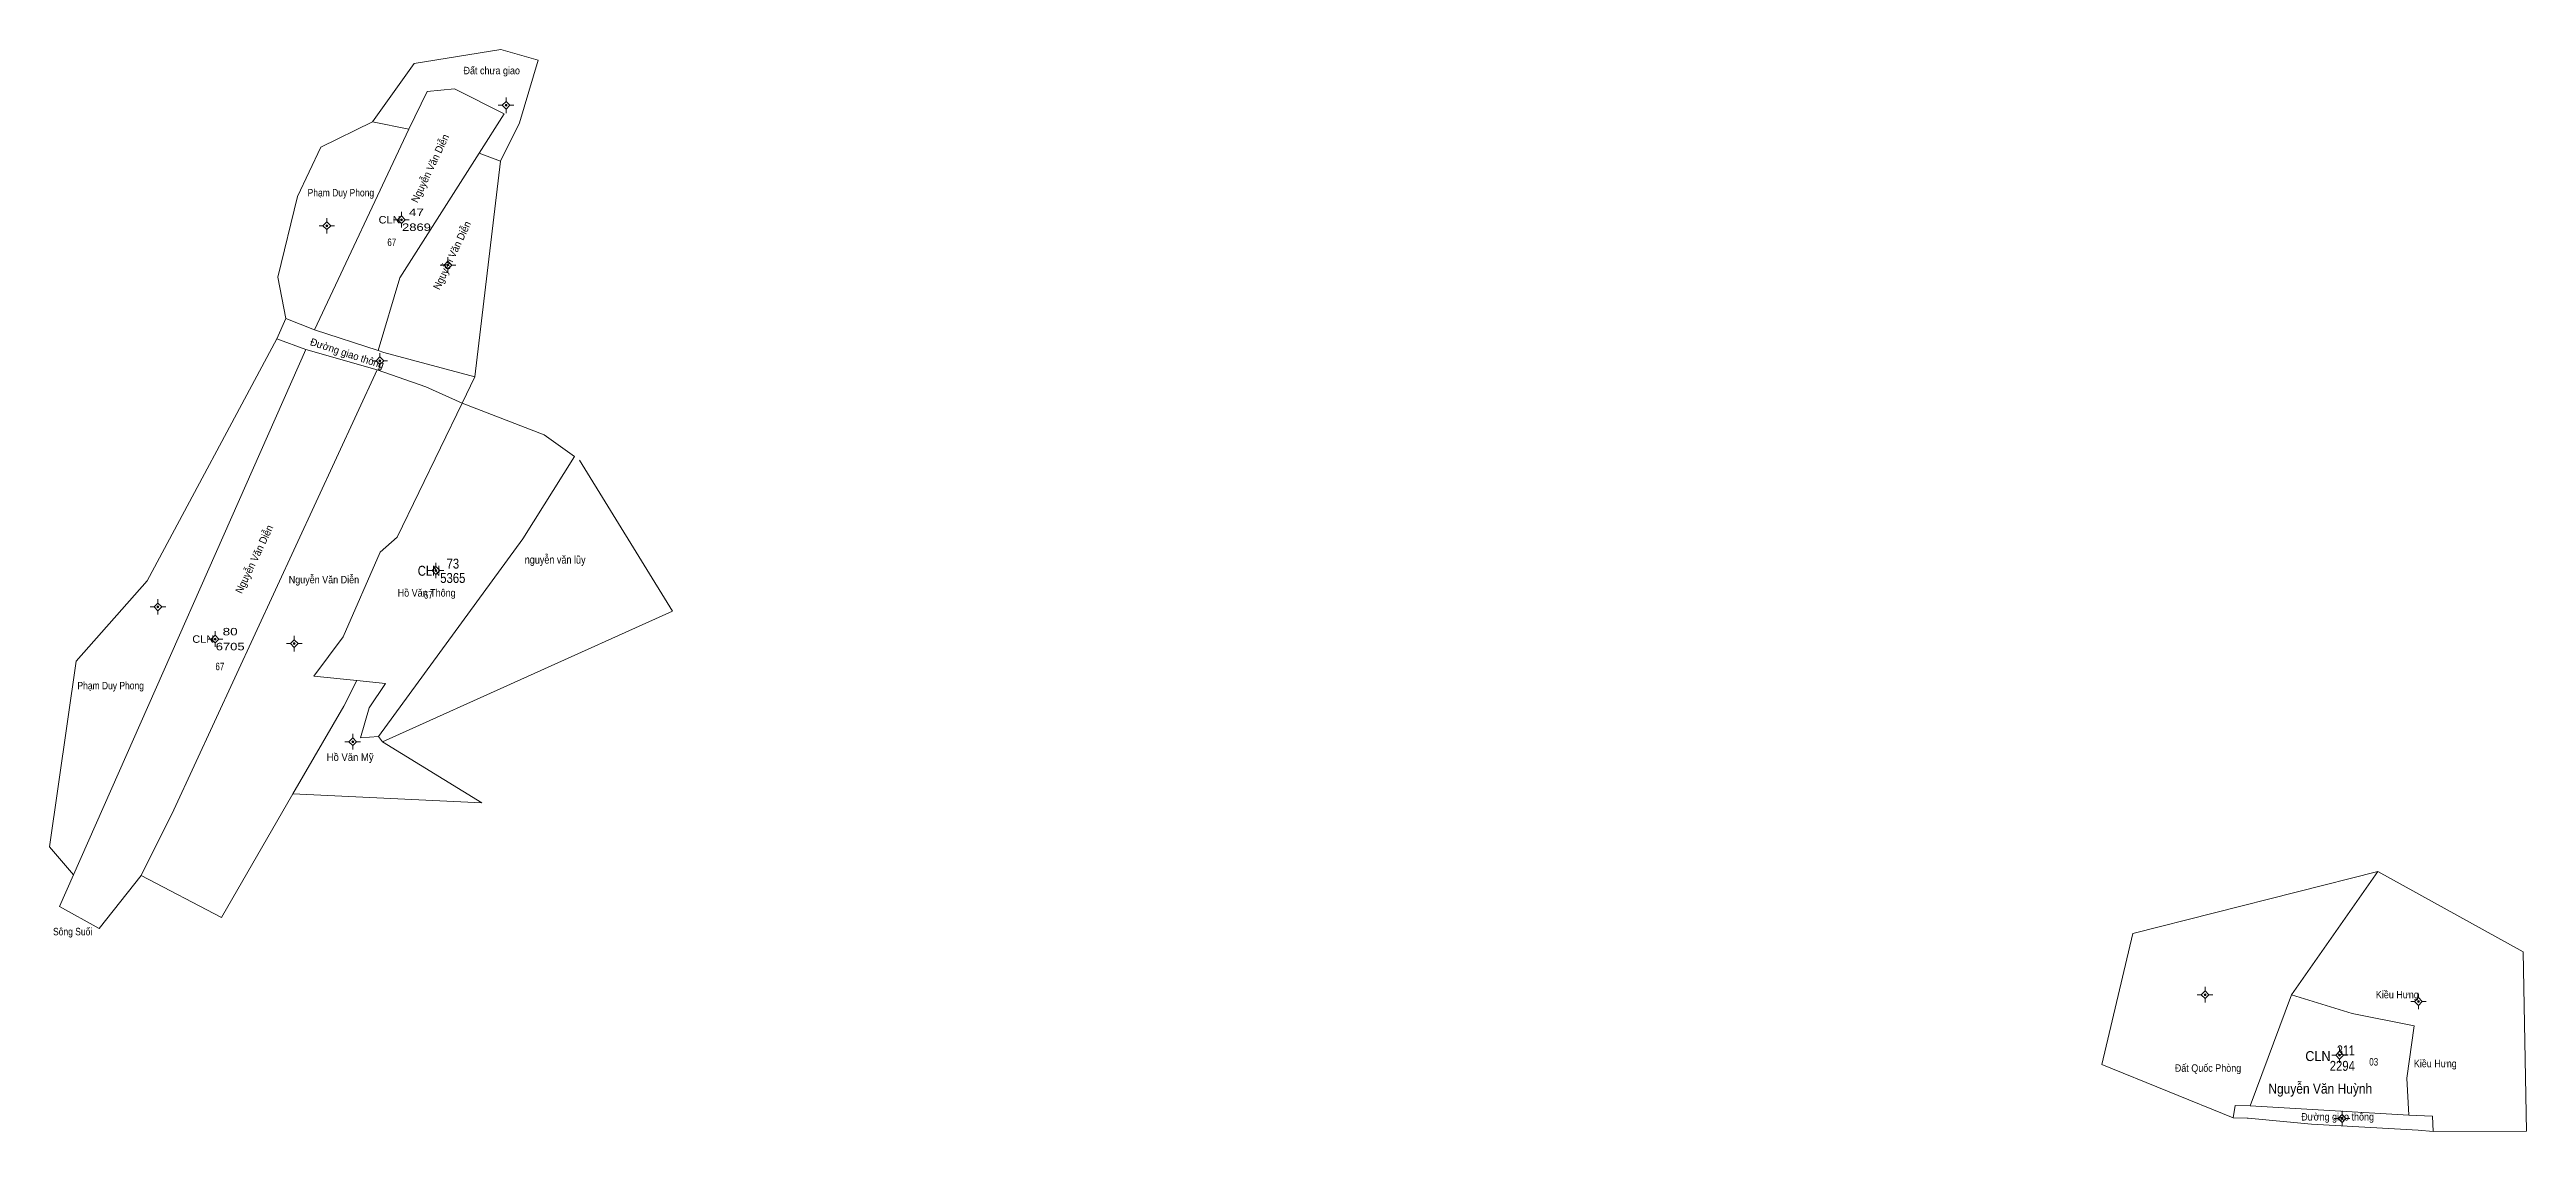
# Model space of a CAD drawing. Header units: metres. Extents: x 536635 to 538419, y 1845904 to 1847311.
# Drawn here: x 536635 to 537631, y 1846875 to 1847311 of the extents above; entities that cross this region are included whole.
import ezdxf
from ezdxf.enums import TextEntityAlignment as Align

# ---------------------------------------------------------------- set-up
doc = ezdxf.new("R2010")
doc.units = ezdxf.units.M
doc.header["$LTSCALE"] = 1.2
for name, color, linetype, lineweight in [('10', 7, 'Continuous', 13), ('11', 7, 'Continuous', 13), ('7', 7, 'Continuous', 13)]:
    doc.layers.add(name, color=color, linetype=linetype, lineweight=lineweight)
for name, color, linetype in [('2', 7, 'Continuous'), ('22', 7, 'Continuous'), ('3', 7, 'Continuous'), ('4', 7, 'Continuous'), ('5', 7, 'Continuous'), ('63', 7, 'Continuous'), ('8', 7, 'Continuous')]:
    doc.layers.add(name, color=color, linetype=linetype)

msp = doc.modelspace()

# ---------------------------------------------------------------- texts
at = {"layer": '2'}
for s, height, width, p in [('nguyễn văn lũy', 3.2, 0.85, (536838.49, 1847103.98)), ('Hồ Văn Thông', 3, 0.9, (536786.82, 1847090.72)), ('Hồ Văn Mỹ', 3, 0.95, (536756.055, 1847024.61)), ('Kiều Hưng', 3, 0.9, (537579.165, 1846929.06)), ('Đất Quốc Phòng', 3, 0.9, (537503.06, 1846899.5)), ('Nguyễn Văn Huỳnh', 4, 0.9, (537548.195, 1846890.72)), ('Kiều Hưng', 3, 0.9, (537594.435, 1846901.33))]:
    msp.add_text(s, height=height, dxfattribs=dict(at, width=width)).set_placement(p, align=Align.CENTER)
at = {"layer": '22', "width": 0.85}
msp.add_text('Sông Suối', height=3, dxfattribs=at).set_placement((536644.47, 1846954.42), align=Align.CENTER)
at = {"layer": '3'}
for height, width, p in [(3, 1.1, (536776.32, 1847240.84)), (4, 0.85, (536792.33, 1847099.09)), (3, 1.1, (536701.41, 1847072.11))]:
    msp.add_text('CLN', height=height, dxfattribs=dict(at, width=width)).set_placement(p, align=Align.RIGHT)
at = {"layer": '3', "width": 0.95}
msp.add_text('CLN', height=4, dxfattribs=at).set_placement((537547.26, 1846903.82), align=Align.CENTER)
at = {"layer": '4'}
for s, height, width, p in [('47', 3, 1.35, (536782.72, 1847243.84)), ('73', 4, 0.85, (536797.35, 1847101.98)), ('80', 3, 1.35, (536707.81, 1847075.11)), ('311', 4, 0.8, (537558.48, 1846906.13))]:
    msp.add_text(s, height=height, dxfattribs=dict(at, width=width)).set_placement(p, align=Align.CENTER)
at = {"layer": '5'}
for s, height, width, p in [('2869', 3, 1.3, (536782.725, 1847237.84)), ('5365', 4, 0.85, (536797.335, 1847096.2)), ('6705', 3, 1.3, (536707.815, 1847069.11)), ('2294', 4, 0.85, (537557.05, 1846899.89))]:
    msp.add_text(s, height=height, dxfattribs=dict(at, width=width)).set_placement(p, align=Align.CENTER)
at = {"layer": '63'}
for p in [(536848.255, 1847145.66), (536848.255, 1847145.66), (536848.255, 1847145.66), (537518.825, 1846880.87), (537518.825, 1846880.87), (537518.825, 1846880.87)]:
    msp.add_text('D', height=0.01, dxfattribs=at).set_placement(p, align=Align.CENTER)
at = {"layer": '7'}
for s, width, p in [('Đất chưa giao', 0.9, (536812.98, 1847300.88)), ('Phạm Duy Phong', 0.85, (536752.33, 1847251.71)), ('67', 0.8, (536772.795, 1847231.78)), ('Nguyễn Văn Diễn', 0.9, (536745.525, 1847096.04)), ('67', 0.8, (536787.485, 1847089.86)), ('Phạm Duy Phong', 0.85, (536659.77, 1847053.41)), ('67', 0.8, (536703.675, 1847061.1)), ('03', 0.8, (537569.675, 1846902.02))]:
    msp.add_text(s, height=3, dxfattribs=dict(at, width=width)).set_placement(p, align=Align.CENTER)
at = {"layer": '7', "width": 0.95}
for p in [(536789.551, 1847262.392), (536798.381, 1847227.372), (536718.861, 1847105.142)]:
    msp.add_text('Nguyễn Văn Diễn', height=3, rotation=64.599, dxfattribs=at).set_placement(p, align=Align.CENTER)
at = {"layer": '8', "width": 0.95}
msp.add_text('Đường giao thông', height=3, rotation=341.842, dxfattribs=at).set_placement((536754.388, 1847187.142), align=Align.CENTER)
at = {"layer": '8', "width": 0.9}
msp.add_text('Đường giao thông', height=3, dxfattribs=at).set_placement((537555.165, 1846879.9), align=Align.CENTER)

# ---------------------------------------------------------------- hatches: boundary and pattern name
at = {"layer": '11'}
for points in [[(536819.114, 1847288.4, 1), (536818.364, 1847288.4, 1)], [(536747.064, 1847239.92, 1), (536746.314, 1847239.92, 1)], [(536777.044, 1847242.34, 1), (536776.294, 1847242.34, 1)], [(536795.754, 1847224.13, 1), (536795.004, 1847224.13, 1)], [(536768.394, 1847185.59, 1), (536767.644, 1847185.59, 1)], [(536790.924, 1847101.22, 1), (536790.174, 1847101.22, 1)], [(536679.154, 1847086.56, 1), (536678.404, 1847086.56, 1)], [(536702.134, 1847073.61, 1), (536701.384, 1847073.61, 1)], [(536733.984, 1847071.79, 1), (536733.234, 1847071.79, 1)], [(536757.474, 1847032.32, 1), (536756.724, 1847032.32, 1)], [(537502.234, 1846930.51, 1), (537501.484, 1846930.51, 1)], [(537588.044, 1846927.79, 1), (537587.294, 1846927.79, 1)], [(537556.334, 1846906.21, 1), (537555.584, 1846906.21, 1)], [(537557.324, 1846880.7, 1), (537556.574, 1846880.7, 1)]]:
    msp.add_hatch(color=256, dxfattribs=at).paths.add_polyline_path(points)

# ---------------------------------------------------------------- linework, layer by layer
at = {"layer": '10'}
for p, q in [((536779.63, 1847278.72), (536741.66, 1847198.09)), ((536779.63, 1847278.72), (536765.1, 1847281.75)), ((536816.46, 1847265.96), (536806.19, 1847179.09)), ((536816.46, 1847265.96), (536807.93, 1847269.17)), ((536730.15, 1847202.64), (536726.57, 1847194.37)), ((536726.57, 1847194.37), (536738.18, 1847190.12)), ((536738.18, 1847190.12), (536766.88, 1847181.94)), ((536806.19, 1847179.09), (536769.62, 1847188.92)), ((536801.12, 1847168.55), (536806.19, 1847179.09)), ((536767.49, 1847034.48), (536769.03, 1847032.3)), ((536704.34, 1846961.65), (536672.08, 1846978.45)), ((537571.4, 1846980.11), (537536.66, 1846930.41)), ((537519.99, 1846885.79), (537536.66, 1846930.41)), ((537583.79, 1846882.02), (537519.99, 1846885.79)), ((537519.23, 1846880.83), (537513.22, 1846880.92)), ((537518.82, 1846880.87), (537519.23, 1846880.83))]:
    msp.add_line(p, q, dxfattribs=at)
for points in [[(536816.46, 1847265.96), (536824.16, 1847281.28), (536831.68, 1847306.51), (536816.63, 1847310.84), (536781.83, 1847305.19), (536765.1, 1847281.75)], [(536779.63, 1847278.72), (536787, 1847294), (536798, 1847295), (536818, 1847285), (536807.93, 1847269.17)], [(536765.1, 1847281.75), (536744.29, 1847271.59), (536734.89, 1847251.64), (536726.99, 1847219.26), (536730.15, 1847202.64)], [(536807.93, 1847269.17), (536776, 1847219), (536767.31, 1847189.68)], [(536726.57, 1847194.37), (536674.48, 1847097.11), (536645.89, 1847064.74), (536635.19, 1846990.05)], [(536730.15, 1847202.64), (536741.66, 1847198.09), (536767.31, 1847189.68), (536769.62, 1847188.92)], [(536738.18, 1847190.12), (536644.76, 1846978.76), (536635.19, 1846990.05)], [(536672.08, 1846978.45), (536685.16, 1847004.97), (536766.88, 1847181.94)], [(536766.88, 1847181.94), (536786.51, 1847175.12), (536801.12, 1847168.55)], [(536801.12, 1847168.55), (536774.99, 1847114.65), (536768.09, 1847108.58), (536753.26, 1847074.56), (536741.43, 1847058.64), (536758.72, 1847056.9)], [(536767.49, 1847034.48), (536825.48, 1847113.9), (536846.23, 1847147.11), (536834.06, 1847155.82), (536801.12, 1847168.55)], [(536769.03, 1847032.3), (536885.65, 1847084.86), (536848.25, 1847145.66)], [(536758.72, 1847056.9), (536753.5, 1847046.67), (536733.06, 1847011.33), (536704.34, 1846961.65)], [(536767.49, 1847034.48), (536760.24, 1847033.9), (536763.77, 1847045.93), (536770.33, 1847055.73), (536758.72, 1847056.9)], [(536733.06, 1847011.33), (536808.95, 1847007.75), (536769.03, 1847032.3)], [(536644.76, 1846978.76), (536639.13, 1846966.04), (536655.2, 1846957.1), (536672.08, 1846978.45)], [(537571.4, 1846980.11), (537472.83, 1846955.15), (537460.34, 1846902.46), (537513.22, 1846880.92)], [(537593.62, 1846875.48), (537631.1, 1846875.65), (537629.71, 1846947.75), (537571.4, 1846980.11)], [(537536.66, 1846930.41), (537561, 1846923), (537586, 1846918), (537583, 1846897), (537583.79, 1846882.02)], [(537519.99, 1846885.79), (537513.92, 1846885.93), (537513.22, 1846880.92)], [(537519.23, 1846880.83), (537544.66, 1846878.42), (537587.5, 1846875.97), (537593.62, 1846875.48)], [(537583.79, 1846882.02), (537593.31, 1846881.62), (537593.62, 1846875.48)]]:
    msp.add_lwpolyline(points, dxfattribs=at)
at = {"layer": '11'}
for p, q in [((536817.18, 1847288.4), (536815.62, 1847288.4)), ((536818.74, 1847291.52), (536818.74, 1847289.96)), ((536818.74, 1847286.84), (536818.74, 1847285.28)), ((536821.86, 1847288.4), (536820.3, 1847288.4)), ((536776.67, 1847245.46), (536776.67, 1847243.9)), ((536745.13, 1847239.92), (536743.56, 1847239.92)), ((536746.69, 1847243.04), (536746.69, 1847241.48)), ((536746.69, 1847238.36), (536746.69, 1847236.8)), ((536749.81, 1847239.92), (536748.25, 1847239.92)), ((536775.11, 1847242.34), (536773.55, 1847242.34)), ((536776.67, 1847240.78), (536776.67, 1847239.22)), ((536779.8, 1847242.34), (536778.23, 1847242.34)), ((536793.82, 1847224.13), (536792.26, 1847224.13)), ((536795.38, 1847227.26), (536795.38, 1847225.69)), ((536798.5, 1847224.13), (536796.94, 1847224.13)), ((536795.38, 1847222.57), (536795.38, 1847221)), ((536766.46, 1847185.59), (536764.9, 1847185.59)), ((536768.02, 1847188.72), (536768.02, 1847187.15)), ((536768.02, 1847184.03), (536768.02, 1847182.46)), ((536771.14, 1847185.59), (536769.58, 1847185.59)), ((536790.55, 1847104.34), (536790.55, 1847102.78)), ((536788.99, 1847101.22), (536787.43, 1847101.22)), ((536790.55, 1847099.66), (536790.55, 1847098.1)), ((536793.68, 1847101.22), (536792.11, 1847101.22)), ((536677.22, 1847086.56), (536675.66, 1847086.56)), ((536678.78, 1847089.68), (536678.78, 1847088.12)), ((536678.78, 1847085), (536678.78, 1847083.44)), ((536681.9, 1847086.56), (536680.34, 1847086.56)), ((536701.76, 1847076.74), (536701.76, 1847075.17)), ((536733.61, 1847074.92), (536733.61, 1847073.35)), ((536700.2, 1847073.61), (536698.64, 1847073.61)), ((536701.76, 1847072.05), (536701.76, 1847070.48)), ((536704.88, 1847073.61), (536703.32, 1847073.61)), ((536732.05, 1847071.79), (536730.48, 1847071.79)), ((536733.61, 1847070.23), (536733.61, 1847068.66)), ((536736.74, 1847071.79), (536735.17, 1847071.79)), ((536757.1, 1847035.44), (536757.1, 1847033.88)), ((536755.54, 1847032.32), (536753.98, 1847032.32)), ((536757.1, 1847030.76), (536757.1, 1847029.2)), ((536760.22, 1847032.32), (536758.66, 1847032.32)), ((537500.3, 1846930.51), (537498.74, 1846930.51)), ((537501.86, 1846933.64), (537501.86, 1846932.07)), ((537501.86, 1846928.95), (537501.86, 1846927.38)), ((537504.98, 1846930.51), (537503.42, 1846930.51)), ((537586.11, 1846927.79), (537584.55, 1846927.79)), ((537587.67, 1846930.92), (537587.67, 1846929.35)), ((537587.67, 1846926.23), (537587.67, 1846924.66)), ((537590.8, 1846927.79), (537589.23, 1846927.79)), ((537554.4, 1846906.21), (537552.84, 1846906.21)), ((537555.96, 1846909.34), (537555.96, 1846907.77)), ((537559.08, 1846906.21), (537557.52, 1846906.21)), ((537555.96, 1846904.65), (537555.96, 1846903.08)), ((537555.39, 1846880.7), (537553.82, 1846880.7)), ((537556.95, 1846883.82), (537556.95, 1846882.26)), ((537556.95, 1846879.14), (537556.95, 1846877.58)), ((537560.07, 1846880.7), (537558.51, 1846880.7))]:
    msp.add_line(p, q, dxfattribs=at)
for points in [[(536818.74, 1847289.96), (536817.18, 1847288.4), (536818.74, 1847286.84), (536820.3, 1847288.4)], [(536776.67, 1847243.9), (536775.11, 1847242.34), (536776.67, 1847240.78), (536778.23, 1847242.34)], [(536746.69, 1847241.48), (536745.13, 1847239.92), (536746.69, 1847238.36), (536748.25, 1847239.92)], [(536795.38, 1847225.69), (536793.82, 1847224.13), (536795.38, 1847222.57), (536796.94, 1847224.13)], [(536768.02, 1847187.15), (536766.46, 1847185.59), (536768.02, 1847184.03), (536769.58, 1847185.59)], [(536790.55, 1847102.78), (536788.99, 1847101.22), (536790.55, 1847099.66), (536792.11, 1847101.22)], [(536678.78, 1847088.12), (536677.22, 1847086.56), (536678.78, 1847085), (536680.34, 1847086.56)], [(536701.76, 1847075.17), (536700.2, 1847073.61), (536701.76, 1847072.05), (536703.32, 1847073.61)], [(536733.61, 1847073.35), (536732.05, 1847071.79), (536733.61, 1847070.23), (536735.17, 1847071.79)], [(536757.1, 1847033.88), (536755.54, 1847032.32), (536757.1, 1847030.76), (536758.66, 1847032.32)], [(537501.86, 1846932.07), (537500.3, 1846930.51), (537501.86, 1846928.95), (537503.42, 1846930.51)], [(537587.67, 1846929.35), (537586.11, 1846927.79), (537587.67, 1846926.23), (537589.23, 1846927.79)], [(537555.96, 1846907.77), (537554.4, 1846906.21), (537555.96, 1846904.65), (537557.52, 1846906.21)], [(537556.95, 1846882.26), (537555.39, 1846880.7), (537556.95, 1846879.14), (537558.51, 1846880.7)]]:
    msp.add_lwpolyline(points, close=True, dxfattribs=at)
for centre in [(536818.739, 1847288.4), (536746.689, 1847239.92), (536776.669, 1847242.34), (536795.379, 1847224.13), (536768.019, 1847185.59), (536790.549, 1847101.22), (536678.779, 1847086.56), (536701.759, 1847073.61), (536733.609, 1847071.79), (536757.099, 1847032.32), (537501.859, 1846930.51), (537587.669, 1846927.79), (537555.959, 1846906.21), (537556.949, 1846880.7)]:
    msp.add_circle(centre, 0.375, dxfattribs=at)

msp.set_redraw_order([(e.dxf.handle, doc.entitydb.next_handle()) for e in msp.query("TEXT MTEXT ATTDEF DIMENSION ARC_DIMENSION")])  # texts and dimensions are drawn at this point

doc.saveas('drawing.dxf')
